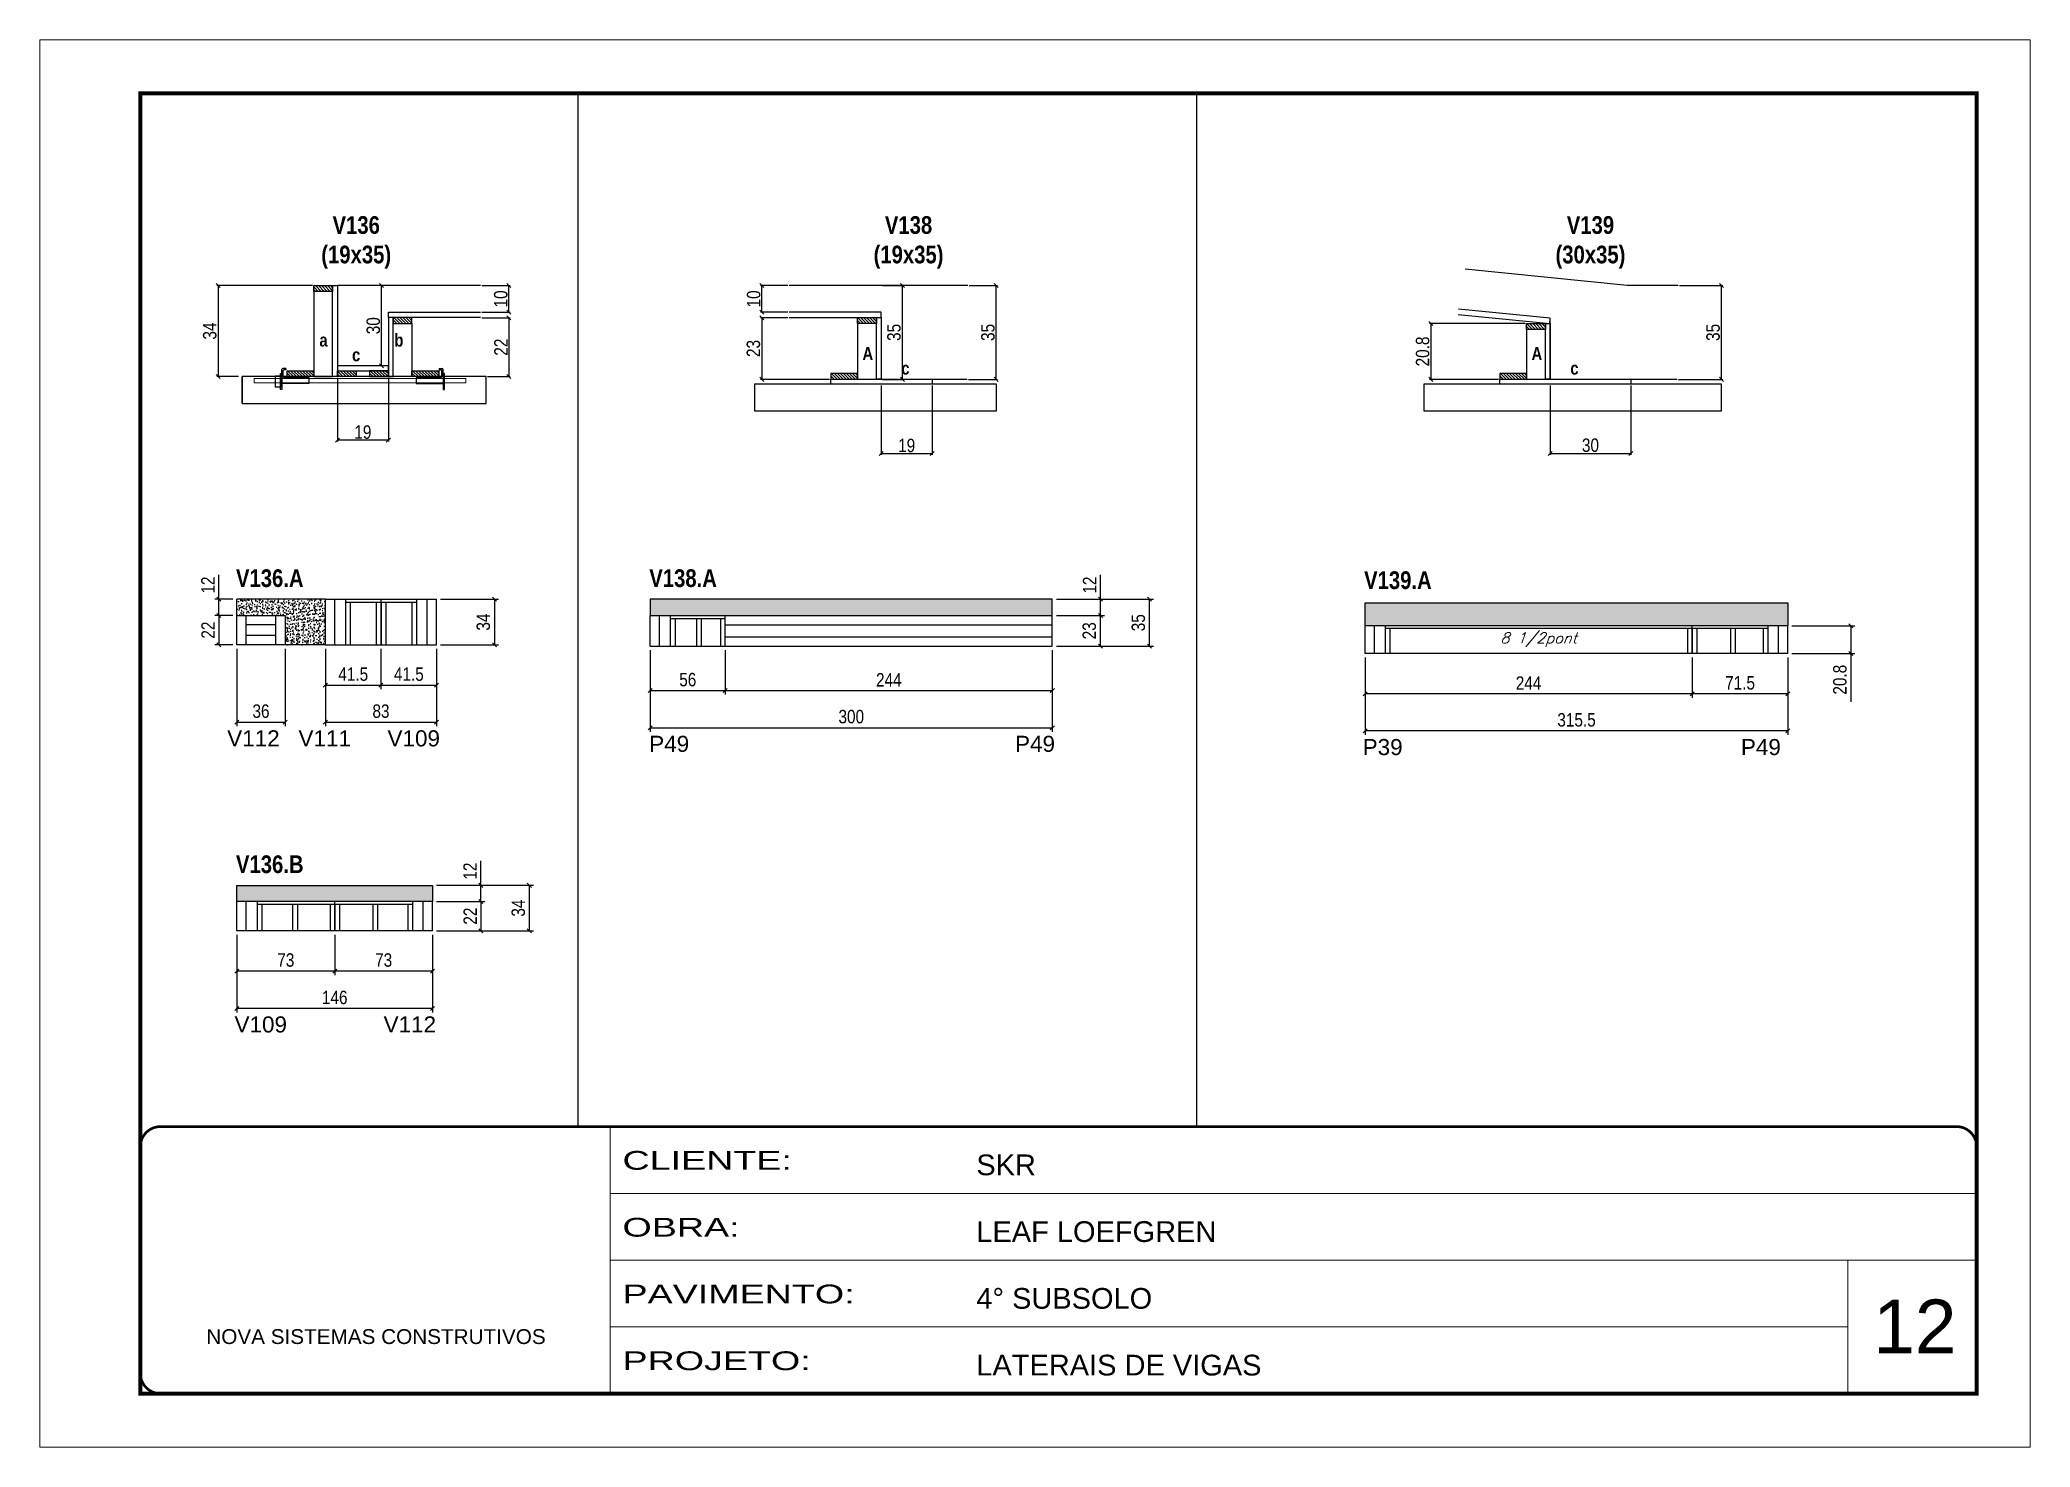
# Model space of a CAD drawing. Extents: x 3309 to 9590, y -2522 to 14608.
# Drawn here: x 8078 to 9563, y 11261 to 12311 of the extents above; entities that cross this region are included whole.
import ezdxf

# ---------------------------------------------------------------- set-up
doc = ezdxf.new("R2010")
doc.units = 0
doc.linetypes.add('CONTINUO', pattern=[0])
doc.linetypes.add('DASHED', pattern=[0.75, 0.5, -0.25])
for name, color, linetype in [('5', 5, 'Continuous'), ('barrote', 251, 'Continuous'), ('COTA', 241, 'Continuous'), ('detalhes', 4, 'Continuous'), ('NOMENCLATURA', 7, 'Continuous'), ('Painéis', 200, 'Continuous'), ('presilha', 1, 'Continuous'), ('SARR_2.2x10', 60, 'Continuous'), ('SARR_2.2x7', 40, 'Continuous'), ('SARR_3.5x7', 81, 'Continuous'), ('texto', 7, 'Continuous')]:
    doc.layers.add(name, color=color, linetype=linetype)
for name, color, linetype, lineweight in [('CARIMBO', 255, 'Continuous', 9), ('CONCRETO', 251, 'Continuous', 25), ('Folhas', 255, 'Continuous', 9), ('SARRAFO DE PRESSAO', 251, 'DASHED', 9), ('SCO-___-LAJ', 2, 'Continuous', 0)]:
    doc.layers.add(name, color=color, linetype=linetype, lineweight=lineweight)
doc.styles.add('ARIAL', font='arial.ttf')
doc.styles.add('COTA TECNICA', font='techl___.ttf', dxfattribs={"height": 10})
doc.styles.add('COTA TECNICA 2X', font='techl___.ttf', dxfattribs={"height": 10})
doc.styles.add('Romans', font='romans.shx')
doc.styles.get("Standard").update_dxf_attribs({"font": 'arial.ttf'})
doc.styles.add('TECNICA', font='techb___.ttf', dxfattribs={"height": 10})
doc.styles.add('Tecnologia', font='')
doc.styles.get('Tecnologia').set_extended_font_data('Forgotten Futurist')
doc.dimstyles.new('PAINEL', dxfattribs={"dimtxt": 10, "dimasz": 3, "dimexe": 3, "dimexo": 3, "dimgap": 3, "dimtad": 1, "dimdec": 1, "dimzin": 12, "dimdsep": 46, "dimtxsty": 'COTA TECNICA', "dimblk1": 'OBLIQUE', "dimblk2": 'OBLIQUE', "dimsah": 1, "dimcen": 0.9, "dimclrd": 4, "dimclre": 4, "dimclrt": 240, "dimadec": 1, "dimazin": 3, "dimtfac": 1, "dimtdec": 1, "dimtmove": 0, "dimatfit": 3, "dimfxl": 1, "dimtolj": 1, "dimtzin": 12, "dimarcsym": 0})
doc.dimstyles.new('SECAO', dxfattribs={"dimscale": 0.333333, "dimtxt": 5, "dimasz": 9, "dimexe": 3, "dimexo": 3, "dimgap": 3, "dimtad": 1, "dimdec": 1, "dimlfac": 0.5, "dimzin": 12, "dimdsep": 46, "dimtxsty": 'COTA TECNICA 2X', "dimblk1": 'OBLIQUE', "dimblk2": 'OBLIQUE', "dimsah": 1, "dimcen": 0.9, "dimclrd": 4, "dimclre": 4, "dimclrt": 240, "dimadec": 1, "dimazin": 3, "dimtfac": 1, "dimtdec": 1, "dimtmove": 0, "dimatfit": 3, "dimfxl": 1, "dimtolj": 1, "dimtzin": 12, "dimarcsym": 0})
pattern_1 = [(135, (41535.4814, -111452.7385), (-1.122532015, -1.122532015), [])]

msp = doc.modelspace()

# ---------------------------------------------------------------- texts
at = {"layer": '5', "linetype": 'Continuous'}
for s, rotation, p in [('V112', 359.99996, (8217.68, 11783.55)), ('V111', 359.99996, (8270.87, 11783.55)), ('V109', 359.99996, (8337.28, 11783.55)), ('P49', 359.99996, (8532.55, 11779.46)), ('P49', 359.99996, (8805.49, 11779.46)), ('P39', 0.00004, (9064.83, 11777.05)), ('P49', 0.00004, (9347.04, 11777.05)), ('V109', 0.00004, (8223.14, 11570.12)), ('V112', 0.00004, (8334.36, 11570.12))]:
    msp.add_text(s, height=12, rotation=rotation, dxfattribs=at).set_placement(p)
at = {"layer": 'CARIMBO', "style": 'ARIAL'}
msp.add_text('12', height=40, dxfattribs=at).set_placement((9445.73, 11330.85))
at = {"layer": 'detalhes', "style": 'TECNICA'}
for s, p in [('a', (8286.47, 12081.87)), ('b', (8342.44, 12081.86)), ('c', (8310.84, 12070.9)), ('A', (8691.66, 12071.86)), ('A', (9190.84, 12071.86)), ('c', (8720.6, 12060.9)), ('c', (9219.77, 12060.9))]:
    msp.add_text(s, height=9.6, dxfattribs=at).set_placement(p)
at = {"layer": 'NOMENCLATURA', "style": 'TECNICA'}
for s, p in [('V136.A', (8224.22, 11902.47)), ('V138.A', (8532.58, 11902.47)), ('V139.A', (9065.91, 11900.97)), ('V136.B', (8224.22, 11689.04))]:
    msp.add_text(s, height=13.2, dxfattribs=at).set_placement(p)
at = {"layer": 'NOMENCLATURA', "char_height": 13.2, "attachment_point": 2, "style": 'TECNICA'}
for s, insert in [('V136\\P(19x35)', (8313.94, 12179.13)), ('V138\\P(19x35)', (8726.02, 12179.13)), ('V139\\P(30x35)', (9234.79, 12179.13))]:
    msp.add_mtext_dynamic_manual_height_columns(s, width=300.2766, gutter_width=1, heights=[0], dxfattribs=dict(at, insert=insert))
at = {"layer": 'texto', "color": 2, "insert": (9196.12, 11863.19), "char_height": 8, "attachment_point": 5, "style": 'Romans'}
msp.add_mtext('{\\Q19;\\C256;8 1/2pont}', dxfattribs=at)

# ---------------------------------------------------------------- blocks, each defined once
blk = doc.blocks.new('9999999999')
at = {"color": 30, "linetype": 'CONTINUO'}
for p, q in [((98564.6, 34230.2), (98564.6, 34429.4)), ((98564.6, 34379.6), (99584, 34379.6)), ((98564.6, 34329.8), (99488, 34329.8)), ((99584, 34329.8), (99488, 34329.8)), ((99488, 34329.8), (99488, 34230.2)), ((98564.6, 34280), (99488, 34280))]:
    blk.add_line(p, q, dxfattribs=at)
at = {"color": 30, "linetype": 'CONTINUO', "const_width": 2}
blk.add_lwpolyline([(99584, 34230.2), (99584, 34414.4, 0.414214), (99569, 34429.4), (98229, 34429.4, 0.414214), (98214, 34414.4), (98214, 34245.2, 0.414214), (98229, 34230.2), (99584, 34230.2)], format="xyb", dxfattribs=at)
at = {"layer": 'Folhas'}
blk.add_lwpolyline([(98139, 34190.2), (99624, 34190.2), (99624, 35240.2), (98139, 35240.2)], close=True, dxfattribs=at)
at = {"layer": 'Folhas', "color": 30, "const_width": 3}
blk.add_lwpolyline([(98214, 34230.2), (99584, 34230.2), (99584, 35200.2), (98214, 35200.2)], close=True, dxfattribs=at)
at = {"color": 7, "linetype": 'Continuous', "ltscale": 5, "style": 'ARIAL'}
for s, height, p in [('SKR', 15.48, (98837.7, 34393.1)), ('LEAF LOEFGREN', 15.483, (98837.7, 34343.3)), ('4° SUBSOLO', 15.48, (98837.7, 34293.5)), ('NOVA SISTEMAS CONSTRUTIVOS', 11.059, (98263.2, 34267.2)), ('LATERAIS DE VIGAS', 15.483, (98837.7, 34243.7))]:
    blk.add_text(s, height=height, dxfattribs=at).set_placement(p)
at = {"layer": 'Folhas', "color": 7, "style": 'Tecnologia', "width": 1.5}
for s, p in [('CLIENTE:', (98573.7, 34397.2)), ('OBRA:', (98573.7, 34347.3)), ('PAVIMENTO:', (98573.7, 34297.5)), ('PROJETO:', (98573.7, 34247.7))]:
    blk.add_text(s, height=14, dxfattribs=at).set_placement(p)
blk = doc.blocks.new('_Oblique')
at = {"color": 0, "linetype": 'ByBlock', "lineweight": -2}
blk.add_line((-0.5, -0.5), (0.5, 0.5), dxfattribs=at)
blk = doc.blocks.new('*D376')
at = {"layer": 'COTA', "color": 4, "lineweight": -2, "transparency": 16777216}
for p, q in [((8299.9, 12058.4), (8299.9, 12011)), ((8337.9, 12058.4), (8337.9, 12011)), ((8337.9, 12012), (8299.9, 12012))]:
    blk.add_line(p, q, dxfattribs=at)
at = {"layer": 'Defpoints', "color": 0, "transparency": 16777216}
for p in [(8299.9, 12059.4), (8337.9, 12059.4), (8299.9, 12012)]:
    blk.add_point(p, dxfattribs=at)
at = {"layer": 'COTA', "color": 4, "lineweight": -2, "transparency": 16777216, "xscale": 3, "yscale": 3, "zscale": 3, "rotation": 180}
blk.add_blockref('_Oblique', (8299.9, 12012), dxfattribs=at)
at = {"layer": 'COTA', "color": 4, "lineweight": -2, "transparency": 16777216, "xscale": 3, "yscale": 3, "zscale": 3}
blk.add_blockref('_Oblique', (8337.9, 12012), dxfattribs=at)
at = {"layer": 'COTA', "color": 240, "transparency": 16777216, "insert": (8318.9, 12018), "char_height": 10, "attachment_point": 5, "style": 'COTA TECNICA 2X'}
blk.add_mtext('\\A1;19', dxfattribs=at)
blk = doc.blocks.new('PRESILHA METÁLICA 1')
at = {"layer": 'presilha'}
for p, q in [((0, 13), (6, 13)), ((0, 13), (0, 0)), ((6, 0), (0, 0)), ((6, 15.5), (7.5, 15.5)), ((6, -2.5), (6, 15.5)), ((6, 13), (6, 0)), ((7.5, 10.6), (7.5, 19.9)), ((7.5, 15.5), (7.5, -2.5)), ((37.5, 4.1), (7.5, 4.1)), ((12, 21), (8.6, 21)), ((9, 11.6), (9, 18.9)), ((12, 19.5), (9.6, 19.5)), ((37.5, 11), (9.6, 11)), ((12, 21), (12, 19.5)), ((37.5, 11), (37.5, 4.1)), ((7.5, -2.5), (6, -2.5))]:
    blk.add_line(p, q, dxfattribs=at)
for centre, radius, start, end in [((8.6, 19.9), 1.14, 90, 180), ((9.6, 18.9), 0.57, 90, 180), ((9.6, 11.6), 0.57, 180, 270)]:
    blk.add_arc(centre, radius, start, end, dxfattribs=at)
blk = doc.blocks.new('PRESILHA METÁLICA 2')
at = {"layer": 'presilha'}
for p, q in [((-5.2, 23.5), (-5.2, 22)), ((-5.2, 23.5), (-1.9, 23.5)), ((-0.8, 14.6), (-0.8, 22.4)), ((-30.8, 13.5), (-30.8, 6.6)), ((-30.8, 13.5), (-2.8, 13.5)), ((-30.8, 6.6), (-0.8, 6.6)), ((-5.2, 22), (-2.8, 22)), ((-2.2, 14.1), (-2.2, 21.4)), ((0.8, 18), (-0.8, 18)), ((-0.8, 18), (-0.8, 0)), ((-0.8, 0), (0.8, 0)), ((0.8, 0), (0.8, 18))]:
    blk.add_line(p, q, dxfattribs=at)
for centre, radius, start, end in [((-1.9, 22.4), 1.14, 0, 90), ((-2.8, 21.4), 0.57, 0, 90), ((-2.8, 14.1), 0.57, 270, 0)]:
    blk.add_arc(centre, radius, start, end, dxfattribs=at)
blk = doc.blocks.new('*D377')
at = {"layer": 'COTA', "color": 4, "lineweight": -2, "transparency": 16777216}
for p, q in [((8281.3, 12127.4), (8209.9, 12127.4)), ((8210.9, 12127.4), (8210.9, 12059.4)), ((8226.1, 12059.4), (8209.9, 12059.4))]:
    blk.add_line(p, q, dxfattribs=at)
at = {"layer": 'Defpoints', "color": 0, "transparency": 16777216}
for p in [(8282.3, 12127.4), (8210.9, 12059.4), (8227.1, 12059.4)]:
    blk.add_point(p, dxfattribs=at)
at = {"layer": 'COTA', "color": 4, "lineweight": -2, "transparency": 16777216, "xscale": 3, "yscale": 3, "zscale": 3}
for p, rotation in [((8210.9, 12127.4), 90), ((8210.9, 12059.4), 270)]:
    blk.add_blockref('_Oblique', p, dxfattribs=dict(at, rotation=rotation))
at = {"layer": 'COTA', "color": 240, "transparency": 16777216, "insert": (8204.7, 12093.4), "char_height": 10, "attachment_point": 5, "rotation": 90, "style": 'COTA TECNICA 2X'}
blk.add_mtext('\\A1;34', dxfattribs=at)
blk = doc.blocks.new('*D378')
at = {"layer": 'COTA', "color": 4, "lineweight": -2, "transparency": 16777216}
for p, q in [((8407.6, 12103.4), (8428.9, 12103.4)), ((8427.9, 12103.4), (8427.9, 12059.4)), ((8411.8, 12059.4), (8428.9, 12059.4))]:
    blk.add_line(p, q, dxfattribs=at)
at = {"layer": 'Defpoints', "color": 0, "transparency": 16777216}
for p in [(8406.6, 12103.4), (8410.8, 12059.4), (8427.9, 12059.4)]:
    blk.add_point(p, dxfattribs=at)
at = {"layer": 'COTA', "color": 4, "lineweight": -2, "transparency": 16777216, "xscale": 3, "yscale": 3, "zscale": 3}
for p, rotation in [((8427.9, 12103.4), 90), ((8427.9, 12059.4), 270)]:
    blk.add_blockref('_Oblique', p, dxfattribs=dict(at, rotation=rotation))
at = {"layer": 'COTA', "color": 240, "transparency": 16777216, "insert": (8421.9, 12081.4), "char_height": 10, "attachment_point": 5, "rotation": 90, "style": 'COTA TECNICA 2X'}
blk.add_mtext('\\A1;22', dxfattribs=at)
blk = doc.blocks.new('*D379')
at = {"layer": 'COTA', "color": 4, "lineweight": -2, "transparency": 16777216}
for p, q in [((8336.9, 12127.4), (8331.9, 12127.4)), ((8332.9, 12067.4), (8332.9, 12127.4)), ((8336.9, 12067.4), (8331.9, 12067.4))]:
    blk.add_line(p, q, dxfattribs=at)
at = {"layer": 'Defpoints', "color": 0, "transparency": 16777216}
for p in [(8332.9, 12127.4), (8337.9, 12127.4), (8337.9, 12067.4)]:
    blk.add_point(p, dxfattribs=at)
at = {"layer": 'COTA', "color": 4, "lineweight": -2, "transparency": 16777216, "xscale": 3, "yscale": 3, "zscale": 3}
for p, rotation in [((8332.9, 12127.4), 90), ((8332.9, 12067.4), 270)]:
    blk.add_blockref('_Oblique', p, dxfattribs=dict(at, rotation=rotation))
at = {"layer": 'COTA', "color": 240, "transparency": 16777216, "insert": (8326.7, 12097.4), "char_height": 10, "attachment_point": 5, "rotation": 90, "style": 'COTA TECNICA 2X'}
blk.add_mtext('\\A1;30', dxfattribs=at)
blk = doc.blocks.new('*D380')
at = {"layer": 'COTA', "color": 4, "lineweight": -2, "transparency": 16777216}
for p, q in [((8407.6, 12127.4), (8428.9, 12127.4)), ((8427.9, 12107.4), (8427.9, 12127.4)), ((8407.6, 12107.4), (8428.9, 12107.4))]:
    blk.add_line(p, q, dxfattribs=at)
at = {"layer": 'Defpoints', "color": 0, "transparency": 16777216}
for p in [(8406.6, 12127.4), (8427.9, 12127.4), (8406.6, 12107.4)]:
    blk.add_point(p, dxfattribs=at)
at = {"layer": 'COTA', "color": 4, "lineweight": -2, "transparency": 16777216, "xscale": 3, "yscale": 3, "zscale": 3}
for p, rotation in [((8427.9, 12127.4), 90), ((8427.9, 12107.4), 270)]:
    blk.add_blockref('_Oblique', p, dxfattribs=dict(at, rotation=rotation))
at = {"layer": 'COTA', "color": 240, "transparency": 16777216, "insert": (8421.8, 12117.4), "char_height": 10, "attachment_point": 5, "rotation": 90, "style": 'COTA TECNICA 2X'}
blk.add_mtext('\\A1;10', dxfattribs=at)
blk = doc.blocks.new('*D381')
at = {"layer": 'COTA', "color": 4, "linetype": 'ByBlock', "lineweight": -2, "transparency": 16777216}
for p, q in [((8290.9, 11856.3), (8290.9, 11826.3)), ((8332.4, 11856.3), (8332.4, 11826.3)), ((8290.9, 11829.3), (8332.4, 11829.3))]:
    blk.add_line(p, q, dxfattribs=at)
at = {"layer": 'Defpoints', "color": 0, "linetype": 'ByBlock', "transparency": 16777216}
for p in [(8290.9, 11859.3), (8332.4, 11859.3), (8332.4, 11829.3)]:
    blk.add_point(p, dxfattribs=at)
at = {"layer": 'COTA', "color": 4, "linetype": 'ByBlock', "lineweight": -2, "transparency": 16777216, "xscale": 3, "yscale": 3, "zscale": 3, "rotation": 180}
blk.add_blockref('_Oblique', (8290.9, 11829.3), dxfattribs=at)
at = {"layer": 'COTA', "color": 4, "linetype": 'ByBlock', "lineweight": -2, "transparency": 16777216, "xscale": 3, "yscale": 3, "zscale": 3}
blk.add_blockref('_Oblique', (8332.4, 11829.3), dxfattribs=at)
at = {"layer": 'COTA', "color": 240, "linetype": 'ByBlock', "transparency": 16777216, "insert": (8311.7, 11837.4), "char_height": 10, "attachment_point": 5, "style": 'COTA TECNICA'}
blk.add_mtext('\\A1;41.5', dxfattribs=at)
blk = doc.blocks.new('*D382')
at = {"layer": 'COTA', "color": 4, "linetype": 'ByBlock', "lineweight": -2, "transparency": 16777216}
for p, q in [((8332.4, 11856.3), (8332.4, 11826.3)), ((8373.9, 11856.3), (8373.9, 11826.3)), ((8332.4, 11829.3), (8373.9, 11829.3))]:
    blk.add_line(p, q, dxfattribs=at)
at = {"layer": 'Defpoints', "color": 0, "linetype": 'ByBlock', "transparency": 16777216}
for p in [(8332.4, 11859.3), (8373.9, 11859.3), (8373.9, 11829.3)]:
    blk.add_point(p, dxfattribs=at)
at = {"layer": 'COTA', "color": 4, "linetype": 'ByBlock', "lineweight": -2, "transparency": 16777216, "xscale": 3, "yscale": 3, "zscale": 3, "rotation": 180}
blk.add_blockref('_Oblique', (8332.4, 11829.3), dxfattribs=at)
at = {"layer": 'COTA', "color": 4, "linetype": 'ByBlock', "lineweight": -2, "transparency": 16777216, "xscale": 3, "yscale": 3, "zscale": 3}
blk.add_blockref('_Oblique', (8373.9, 11829.3), dxfattribs=at)
at = {"layer": 'COTA', "color": 240, "linetype": 'ByBlock', "transparency": 16777216, "insert": (8353.2, 11837.4), "char_height": 10, "attachment_point": 5, "style": 'COTA TECNICA'}
blk.add_mtext('\\A1;41.5', dxfattribs=at)
blk = doc.blocks.new('*D383')
at = {"layer": 'COTA', "color": 4, "linetype": 'ByBlock', "lineweight": -2, "transparency": 16777216}
for p, q in [((8290.9, 11856.3), (8290.9, 11798.6)), ((8373.9, 11856.3), (8373.9, 11798.6)), ((8290.9, 11801.6), (8373.9, 11801.6))]:
    blk.add_line(p, q, dxfattribs=at)
at = {"layer": 'Defpoints', "color": 0, "linetype": 'ByBlock', "transparency": 16777216}
for p in [(8290.9, 11859.3), (8373.9, 11859.3), (8373.9, 11801.6)]:
    blk.add_point(p, dxfattribs=at)
at = {"layer": 'COTA', "color": 4, "linetype": 'ByBlock', "lineweight": -2, "transparency": 16777216, "xscale": 3, "yscale": 3, "zscale": 3, "rotation": 180}
blk.add_blockref('_Oblique', (8290.9, 11801.6), dxfattribs=at)
at = {"layer": 'COTA', "color": 4, "linetype": 'ByBlock', "lineweight": -2, "transparency": 16777216, "xscale": 3, "yscale": 3, "zscale": 3}
blk.add_blockref('_Oblique', (8373.9, 11801.6), dxfattribs=at)
at = {"layer": 'COTA', "color": 240, "linetype": 'ByBlock', "transparency": 16777216, "insert": (8332.4, 11809.8), "char_height": 10, "attachment_point": 5, "style": 'COTA TECNICA'}
blk.add_mtext('\\A1;83', dxfattribs=at)
blk = doc.blocks.new('*D384')
at = {"layer": 'COTA', "color": 4, "lineweight": -2, "transparency": 16777216}
for p, q in [((8224.9, 11856.3), (8224.9, 11798.6)), ((8260.9, 11856.3), (8260.9, 11798.6)), ((8224.9, 11801.6), (8260.9, 11801.6))]:
    blk.add_line(p, q, dxfattribs=at)
at = {"layer": 'Defpoints', "color": 0, "transparency": 16777216}
for p in [(8224.9, 11859.3), (8260.9, 11859.3), (8260.9, 11801.6)]:
    blk.add_point(p, dxfattribs=at)
at = {"layer": 'COTA', "color": 4, "lineweight": -2, "transparency": 16777216, "xscale": 3, "yscale": 3, "zscale": 3, "rotation": 180}
blk.add_blockref('_Oblique', (8224.9, 11801.6), dxfattribs=at)
at = {"layer": 'COTA', "color": 4, "lineweight": -2, "transparency": 16777216, "xscale": 3, "yscale": 3, "zscale": 3}
blk.add_blockref('_Oblique', (8260.9, 11801.6), dxfattribs=at)
at = {"layer": 'COTA', "color": 240, "transparency": 16777216, "insert": (8242.9, 11809.8), "char_height": 10, "attachment_point": 5, "style": 'COTA TECNICA'}
blk.add_mtext('\\A1;36', dxfattribs=at)
blk = doc.blocks.new('*D385')
at = {"layer": 'COTA', "color": 4, "lineweight": -2, "transparency": 16777216}
for p, q in [((8376.9, 11893.3), (8420, 11893.3)), ((8417, 11893.3), (8417, 11859.3)), ((8376.9, 11859.3), (8420, 11859.3))]:
    blk.add_line(p, q, dxfattribs=at)
at = {"layer": 'Defpoints', "color": 0, "transparency": 16777216}
for p in [(8373.9, 11893.3), (8373.9, 11859.3), (8417, 11859.3)]:
    blk.add_point(p, dxfattribs=at)
at = {"layer": 'COTA', "color": 4, "lineweight": -2, "transparency": 16777216, "xscale": 3, "yscale": 3, "zscale": 3}
for p, rotation in [((8417, 11893.3), 90), ((8417, 11859.3), 270)]:
    blk.add_blockref('_Oblique', p, dxfattribs=dict(at, rotation=rotation))
at = {"layer": 'COTA', "color": 240, "transparency": 16777216, "insert": (8408.8, 11876.3), "char_height": 10, "attachment_point": 5, "rotation": 90, "style": 'COTA TECNICA'}
blk.add_mtext('\\A1;34', dxfattribs=at)
blk = doc.blocks.new('*D386')
at = {"layer": 'COTA', "color": 4, "lineweight": -2, "transparency": 16777216}
for p, q in [((8221.9, 11881.3), (8208.4, 11881.3)), ((8211.4, 11881.3), (8211.4, 11859.3)), ((8221.9, 11859.3), (8208.4, 11859.3))]:
    blk.add_line(p, q, dxfattribs=at)
at = {"layer": 'Defpoints', "color": 0, "transparency": 16777216}
for p in [(8224.9, 11881.3), (8211.4, 11859.3), (8224.9, 11859.3)]:
    blk.add_point(p, dxfattribs=at)
at = {"layer": 'COTA', "color": 4, "lineweight": -2, "transparency": 16777216, "xscale": 3, "yscale": 3, "zscale": 3}
for p, rotation in [((8211.4, 11881.3), 90), ((8211.4, 11859.3), 270)]:
    blk.add_blockref('_Oblique', p, dxfattribs=dict(at, rotation=rotation))
at = {"layer": 'COTA', "color": 240, "transparency": 16777216, "insert": (8203.4, 11870.3), "char_height": 10, "attachment_point": 5, "rotation": 90, "style": 'COTA TECNICA'}
blk.add_mtext('\\A1;22', dxfattribs=at)
blk = doc.blocks.new('*D387')
at = {"layer": 'COTA', "color": 4, "lineweight": -2, "transparency": 16777216}
for p, q in [((8211.4, 11893.3), (8211.4, 11911.6)), ((8221.9, 11893.3), (8208.4, 11893.3)), ((8221.9, 11881.3), (8208.4, 11881.3)), ((8211.4, 11881.3), (8211.4, 11893.3))]:
    blk.add_line(p, q, dxfattribs=at)
at = {"layer": 'Defpoints', "color": 0, "transparency": 16777216}
for p in [(8211.4, 11893.3), (8224.9, 11893.3), (8224.9, 11881.3)]:
    blk.add_point(p, dxfattribs=at)
at = {"layer": 'COTA', "color": 4, "lineweight": -2, "transparency": 16777216, "xscale": 3, "yscale": 3, "zscale": 3}
for p, rotation in [((8211.4, 11893.3), 90), ((8211.4, 11881.3), 270)]:
    blk.add_blockref('_Oblique', p, dxfattribs=dict(at, rotation=rotation))
at = {"layer": 'COTA', "color": 240, "transparency": 16777216, "insert": (8203.3, 11903.9), "char_height": 10, "attachment_point": 5, "rotation": 90, "style": 'COTA TECNICA'}
blk.add_mtext('\\A1;12', dxfattribs=at)
blk = doc.blocks.new('*D388')
at = {"layer": 'COTA', "color": 4, "linetype": 'ByBlock', "lineweight": -2, "transparency": 16777216}
for p, q in [((8297.9, 11642.9), (8297.9, 11612.8)), ((8370.9, 11642.9), (8370.9, 11612.8)), ((8370.9, 11615.8), (8297.9, 11615.8))]:
    blk.add_line(p, q, dxfattribs=at)
at = {"layer": 'Defpoints', "color": 0, "linetype": 'ByBlock', "transparency": 16777216}
for p in [(8297.9, 11645.9), (8370.9, 11645.9), (8297.9, 11615.8)]:
    blk.add_point(p, dxfattribs=at)
at = {"layer": 'COTA', "color": 4, "linetype": 'ByBlock', "lineweight": -2, "transparency": 16777216, "xscale": 3, "yscale": 3, "zscale": 3, "rotation": 180}
blk.add_blockref('_Oblique', (8297.9, 11615.8), dxfattribs=at)
at = {"layer": 'COTA', "color": 4, "linetype": 'ByBlock', "lineweight": -2, "transparency": 16777216, "xscale": 3, "yscale": 3, "zscale": 3}
blk.add_blockref('_Oblique', (8370.9, 11615.8), dxfattribs=at)
at = {"layer": 'COTA', "color": 240, "linetype": 'ByBlock', "transparency": 16777216, "insert": (8334.4, 11624.1), "char_height": 10, "attachment_point": 5, "style": 'COTA TECNICA'}
blk.add_mtext('\\A1;73', dxfattribs=at)
blk = doc.blocks.new('*D389')
at = {"layer": 'COTA', "color": 4, "linetype": 'ByBlock', "lineweight": -2, "transparency": 16777216}
for p, q in [((8224.9, 11642.9), (8224.9, 11612.8)), ((8297.9, 11642.9), (8297.9, 11612.8)), ((8297.9, 11615.8), (8224.9, 11615.8))]:
    blk.add_line(p, q, dxfattribs=at)
at = {"layer": 'Defpoints', "color": 0, "linetype": 'ByBlock', "transparency": 16777216}
for p in [(8224.9, 11645.9), (8297.9, 11645.9), (8224.9, 11615.8)]:
    blk.add_point(p, dxfattribs=at)
at = {"layer": 'COTA', "color": 4, "linetype": 'ByBlock', "lineweight": -2, "transparency": 16777216, "xscale": 3, "yscale": 3, "zscale": 3, "rotation": 180}
blk.add_blockref('_Oblique', (8224.9, 11615.8), dxfattribs=at)
at = {"layer": 'COTA', "color": 4, "linetype": 'ByBlock', "lineweight": -2, "transparency": 16777216, "xscale": 3, "yscale": 3, "zscale": 3}
blk.add_blockref('_Oblique', (8297.9, 11615.8), dxfattribs=at)
at = {"layer": 'COTA', "color": 240, "linetype": 'ByBlock', "transparency": 16777216, "insert": (8261.4, 11624.1), "char_height": 10, "attachment_point": 5, "style": 'COTA TECNICA'}
blk.add_mtext('\\A1;73', dxfattribs=at)
blk = doc.blocks.new('*D390')
at = {"layer": 'COTA', "color": 4, "linetype": 'ByBlock', "lineweight": -2, "transparency": 16777216}
for p, q in [((8224.9, 11642.9), (8224.9, 11585.1)), ((8370.9, 11642.9), (8370.9, 11585.1)), ((8370.9, 11588.1), (8224.9, 11588.1))]:
    blk.add_line(p, q, dxfattribs=at)
at = {"layer": 'Defpoints', "color": 0, "linetype": 'ByBlock', "transparency": 16777216}
for p in [(8224.9, 11645.9), (8370.9, 11645.9), (8224.9, 11588.1)]:
    blk.add_point(p, dxfattribs=at)
at = {"layer": 'COTA', "color": 4, "linetype": 'ByBlock', "lineweight": -2, "transparency": 16777216, "xscale": 3, "yscale": 3, "zscale": 3, "rotation": 180}
blk.add_blockref('_Oblique', (8224.9, 11588.1), dxfattribs=at)
at = {"layer": 'COTA', "color": 4, "linetype": 'ByBlock', "lineweight": -2, "transparency": 16777216, "xscale": 3, "yscale": 3, "zscale": 3}
blk.add_blockref('_Oblique', (8370.9, 11588.1), dxfattribs=at)
at = {"layer": 'COTA', "color": 240, "linetype": 'ByBlock', "transparency": 16777216, "insert": (8297.9, 11596.2), "char_height": 10, "attachment_point": 5, "style": 'COTA TECNICA'}
blk.add_mtext('\\A1;146', dxfattribs=at)
blk = doc.blocks.new('*D391')
at = {"layer": 'COTA', "color": 4, "lineweight": -2, "transparency": 16777216}
for p, q in [((8373.9, 11667.9), (8410, 11667.9)), ((8407, 11667.9), (8407, 11645.9)), ((8373.9, 11645.9), (8410, 11645.9))]:
    blk.add_line(p, q, dxfattribs=at)
at = {"layer": 'Defpoints', "color": 0, "transparency": 16777216}
for p in [(8370.9, 11667.9), (8370.9, 11645.9), (8407, 11645.9)]:
    blk.add_point(p, dxfattribs=at)
at = {"layer": 'COTA', "color": 4, "lineweight": -2, "transparency": 16777216, "xscale": 3, "yscale": 3, "zscale": 3}
for p, rotation in [((8407, 11667.9), 90), ((8407, 11645.9), 270)]:
    blk.add_blockref('_Oblique', p, dxfattribs=dict(at, rotation=rotation))
at = {"layer": 'COTA', "color": 240, "transparency": 16777216, "insert": (8399, 11656.9), "char_height": 10, "attachment_point": 5, "rotation": 90, "style": 'COTA TECNICA'}
blk.add_mtext('\\A1;22', dxfattribs=at)
blk = doc.blocks.new('*D392')
at = {"layer": 'COTA', "color": 4, "lineweight": -2, "transparency": 16777216}
for p, q in [((8407, 11679.9), (8407, 11698.2)), ((8373.9, 11679.9), (8410, 11679.9)), ((8407, 11667.9), (8407, 11679.9)), ((8373.9, 11667.9), (8410, 11667.9))]:
    blk.add_line(p, q, dxfattribs=at)
at = {"layer": 'Defpoints', "color": 0, "transparency": 16777216}
for p in [(8370.9, 11679.9), (8407, 11679.9), (8370.9, 11667.9)]:
    blk.add_point(p, dxfattribs=at)
at = {"layer": 'COTA', "color": 4, "lineweight": -2, "transparency": 16777216, "xscale": 3, "yscale": 3, "zscale": 3}
for p, rotation in [((8407, 11679.9), 90), ((8407, 11667.9), 270)]:
    blk.add_blockref('_Oblique', p, dxfattribs=dict(at, rotation=rotation))
at = {"layer": 'COTA', "color": 240, "transparency": 16777216, "insert": (8398.9, 11690.5), "char_height": 10, "attachment_point": 5, "rotation": 90, "style": 'COTA TECNICA'}
blk.add_mtext('\\A1;12', dxfattribs=at)
blk = doc.blocks.new('*D393')
at = {"layer": 'COTA', "color": 4, "lineweight": -2, "transparency": 16777216}
for p, q in [((8373.9, 11679.9), (8446.1, 11679.9)), ((8443.1, 11645.9), (8443.1, 11679.9)), ((8373.9, 11645.9), (8446.1, 11645.9))]:
    blk.add_line(p, q, dxfattribs=at)
at = {"layer": 'Defpoints', "color": 0, "transparency": 16777216}
for p in [(8370.9, 11679.9), (8443.1, 11679.9), (8370.9, 11645.9)]:
    blk.add_point(p, dxfattribs=at)
at = {"layer": 'COTA', "color": 4, "lineweight": -2, "transparency": 16777216, "xscale": 3, "yscale": 3, "zscale": 3}
for p, rotation in [((8443.1, 11679.9), 90), ((8443.1, 11645.9), 270)]:
    blk.add_blockref('_Oblique', p, dxfattribs=dict(at, rotation=rotation))
at = {"layer": 'COTA', "color": 240, "transparency": 16777216, "insert": (8434.9, 11662.9), "char_height": 10, "attachment_point": 5, "rotation": 90, "style": 'COTA TECNICA'}
blk.add_mtext('\\A1;34', dxfattribs=at)
blk = doc.blocks.new('*D394')
at = {"layer": 'COTA', "color": 4, "lineweight": -2, "transparency": 16777216}
for p, q in [((8705.6, 12052.8), (8705.6, 12001)), ((8743.6, 12052.8), (8743.6, 12001)), ((8705.6, 12002), (8743.6, 12002))]:
    blk.add_line(p, q, dxfattribs=at)
at = {"layer": 'Defpoints', "color": 0, "transparency": 16777216}
for p in [(8705.6, 12053.8), (8743.6, 12053.8), (8743.6, 12002)]:
    blk.add_point(p, dxfattribs=at)
at = {"layer": 'COTA', "color": 4, "lineweight": -2, "transparency": 16777216, "xscale": 3, "yscale": 3, "zscale": 3, "rotation": 180}
blk.add_blockref('_Oblique', (8705.6, 12002), dxfattribs=at)
at = {"layer": 'COTA', "color": 4, "lineweight": -2, "transparency": 16777216, "xscale": 3, "yscale": 3, "zscale": 3}
blk.add_blockref('_Oblique', (8743.6, 12002), dxfattribs=at)
at = {"layer": 'COTA', "color": 240, "transparency": 16777216, "insert": (8724.6, 12008), "char_height": 10, "attachment_point": 5, "style": 'COTA TECNICA 2X'}
blk.add_mtext('\\A1;19', dxfattribs=at)
blk = doc.blocks.new('*D395')
at = {"layer": 'COTA', "color": 4, "lineweight": -2, "transparency": 16777216}
for p, q in [((8635.9, 12103.4), (8615.6, 12103.4)), ((8616.6, 12103.4), (8616.6, 12057.4)), ((8667, 12057.4), (8615.6, 12057.4))]:
    blk.add_line(p, q, dxfattribs=at)
at = {"layer": 'Defpoints', "color": 0, "transparency": 16777216}
for p in [(8636.9, 12103.4, 0), (8616.6, 12057.4), (8668, 12057.4, 0)]:
    blk.add_point(p, dxfattribs=at)
at = {"layer": 'COTA', "color": 4, "lineweight": -2, "transparency": 16777216, "xscale": 3, "yscale": 3, "zscale": 3}
for p, rotation in [((8616.6, 12103.4), 90), ((8616.6, 12057.4), 270)]:
    blk.add_blockref('_Oblique', p, dxfattribs=dict(at, rotation=rotation))
at = {"layer": 'COTA', "color": 240, "transparency": 16777216, "insert": (8610.3, 12080.4), "char_height": 10, "attachment_point": 5, "rotation": 90, "style": 'COTA TECNICA 2X'}
blk.add_mtext('\\A1;23', dxfattribs=at)
blk = doc.blocks.new('*D396')
at = {"layer": 'COTA', "color": 4, "lineweight": -2, "transparency": 16777216}
for p, q in [((8706.6, 12127.4), (8722.5, 12127.4)), ((8721.5, 12057.4), (8721.5, 12127.4)), ((8706.6, 12057.4), (8722.5, 12057.4))]:
    blk.add_line(p, q, dxfattribs=at)
at = {"layer": 'Defpoints', "color": 0, "transparency": 16777216}
for p in [(8705.6, 12127.4), (8721.5, 12127.4), (8705.6, 12057.4)]:
    blk.add_point(p, dxfattribs=at)
at = {"layer": 'COTA', "color": 4, "lineweight": -2, "transparency": 16777216, "xscale": 3, "yscale": 3, "zscale": 3}
for p, rotation in [((8721.5, 12127.4), 90), ((8721.5, 12057.4), 270)]:
    blk.add_blockref('_Oblique', p, dxfattribs=dict(at, rotation=rotation))
at = {"layer": 'COTA', "color": 240, "transparency": 16777216, "insert": (8715.2, 12092.4), "char_height": 10, "attachment_point": 5, "rotation": 90, "style": 'COTA TECNICA 2X'}
blk.add_mtext('\\A1;35', dxfattribs=at)
blk = doc.blocks.new('*D397')
at = {"layer": 'COTA', "color": 4, "lineweight": -2, "transparency": 16777216}
for p, q in [((8771.3, 12127.4), (8792.5, 12127.4)), ((8791.5, 12057.4), (8791.5, 12127.4)), ((8770.7, 12057.4), (8792.5, 12057.4))]:
    blk.add_line(p, q, dxfattribs=at)
at = {"layer": 'Defpoints', "color": 0, "transparency": 16777216}
for p in [(8770.3, 12127.4), (8791.5, 12127.4), (8769.7, 12057.4)]:
    blk.add_point(p, dxfattribs=at)
at = {"layer": 'COTA', "color": 4, "lineweight": -2, "transparency": 16777216, "xscale": 3, "yscale": 3, "zscale": 3}
for p, rotation in [((8791.5, 12127.4), 90), ((8791.5, 12057.4), 270)]:
    blk.add_blockref('_Oblique', p, dxfattribs=dict(at, rotation=rotation))
at = {"layer": 'COTA', "color": 240, "transparency": 16777216, "insert": (8785.3, 12092.4), "char_height": 10, "attachment_point": 5, "rotation": 90, "style": 'COTA TECNICA 2X'}
blk.add_mtext('\\A1;35', dxfattribs=at)
blk = doc.blocks.new('*D398')
at = {"layer": 'COTA', "color": 4, "lineweight": -2, "transparency": 16777216}
for p, q in [((8635.9, 12127.4), (8615.6, 12127.4)), ((8616.6, 12107.4), (8616.6, 12127.4)), ((8635.9, 12107.4), (8615.6, 12107.4))]:
    blk.add_line(p, q, dxfattribs=at)
at = {"layer": 'Defpoints', "color": 0, "transparency": 16777216}
for p in [(8616.6, 12127.4), (8636.9, 12127.4), (8636.9, 12107.4)]:
    blk.add_point(p, dxfattribs=at)
at = {"layer": 'COTA', "color": 4, "lineweight": -2, "transparency": 16777216, "xscale": 3, "yscale": 3, "zscale": 3}
for p, rotation in [((8616.6, 12127.4), 90), ((8616.6, 12107.4), 270)]:
    blk.add_blockref('_Oblique', p, dxfattribs=dict(at, rotation=rotation))
at = {"layer": 'COTA', "color": 240, "transparency": 16777216, "insert": (8610.5, 12117.4), "char_height": 10, "attachment_point": 5, "rotation": 90, "style": 'COTA TECNICA 2X'}
blk.add_mtext('\\A1;10', dxfattribs=at)
blk = doc.blocks.new('*D399')
at = {"layer": 'COTA', "color": 4, "linetype": 'ByBlock', "lineweight": -2, "transparency": 16777216}
for p, q in [((8533.3, 11855.3), (8533.3, 11822.2)), ((8589.3, 11855.3), (8589.3, 11822.2)), ((8533.3, 11825.2), (8589.3, 11825.2))]:
    blk.add_line(p, q, dxfattribs=at)
at = {"layer": 'Defpoints', "color": 0, "linetype": 'ByBlock', "transparency": 16777216}
for p in [(8533.3, 11858.3), (8589.3, 11858.3), (8589.3, 11825.2)]:
    blk.add_point(p, dxfattribs=at)
at = {"layer": 'COTA', "color": 4, "linetype": 'ByBlock', "lineweight": -2, "transparency": 16777216, "xscale": 3, "yscale": 3, "zscale": 3, "rotation": 180}
blk.add_blockref('_Oblique', (8533.3, 11825.2), dxfattribs=at)
at = {"layer": 'COTA', "color": 4, "linetype": 'ByBlock', "lineweight": -2, "transparency": 16777216, "xscale": 3, "yscale": 3, "zscale": 3}
blk.add_blockref('_Oblique', (8589.3, 11825.2), dxfattribs=at)
at = {"layer": 'COTA', "color": 240, "linetype": 'ByBlock', "transparency": 16777216, "insert": (8561.3, 11833.3), "char_height": 10, "attachment_point": 5, "style": 'COTA TECNICA'}
blk.add_mtext('\\A1;56', dxfattribs=at)
blk = doc.blocks.new('*D400')
at = {"layer": 'COTA', "color": 4, "linetype": 'ByBlock', "lineweight": -2, "transparency": 16777216}
for p, q in [((8589.3, 11855.3), (8589.3, 11822.2)), ((8833.3, 11855.3), (8833.3, 11822.2)), ((8589.3, 11825.2), (8833.3, 11825.2))]:
    blk.add_line(p, q, dxfattribs=at)
at = {"layer": 'Defpoints', "color": 0, "linetype": 'ByBlock', "transparency": 16777216}
for p in [(8589.3, 11858.3), (8833.3, 11858.3), (8833.3, 11825.2)]:
    blk.add_point(p, dxfattribs=at)
at = {"layer": 'COTA', "color": 4, "linetype": 'ByBlock', "lineweight": -2, "transparency": 16777216, "xscale": 3, "yscale": 3, "zscale": 3, "rotation": 180}
blk.add_blockref('_Oblique', (8589.3, 11825.2), dxfattribs=at)
at = {"layer": 'COTA', "color": 4, "linetype": 'ByBlock', "lineweight": -2, "transparency": 16777216, "xscale": 3, "yscale": 3, "zscale": 3}
blk.add_blockref('_Oblique', (8833.3, 11825.2), dxfattribs=at)
at = {"layer": 'COTA', "color": 240, "linetype": 'ByBlock', "transparency": 16777216, "insert": (8711.3, 11833.2), "char_height": 10, "attachment_point": 5, "style": 'COTA TECNICA'}
blk.add_mtext('\\A1;244', dxfattribs=at)
blk = doc.blocks.new('*D401')
at = {"layer": 'COTA', "color": 4, "linetype": 'ByBlock', "lineweight": -2, "transparency": 16777216}
for p, q in [((8533.3, 11855.3), (8533.3, 11794.5)), ((8833.3, 11855.3), (8833.3, 11794.5)), ((8533.3, 11797.5), (8833.3, 11797.5))]:
    blk.add_line(p, q, dxfattribs=at)
at = {"layer": 'Defpoints', "color": 0, "linetype": 'ByBlock', "transparency": 16777216}
for p in [(8533.3, 11858.3), (8833.3, 11858.3), (8833.3, 11797.5)]:
    blk.add_point(p, dxfattribs=at)
at = {"layer": 'COTA', "color": 4, "linetype": 'ByBlock', "lineweight": -2, "transparency": 16777216, "xscale": 3, "yscale": 3, "zscale": 3, "rotation": 180}
blk.add_blockref('_Oblique', (8533.3, 11797.5), dxfattribs=at)
at = {"layer": 'COTA', "color": 4, "linetype": 'ByBlock', "lineweight": -2, "transparency": 16777216, "xscale": 3, "yscale": 3, "zscale": 3}
blk.add_blockref('_Oblique', (8833.3, 11797.5), dxfattribs=at)
at = {"layer": 'COTA', "color": 240, "linetype": 'ByBlock', "transparency": 16777216, "insert": (8683.3, 11805.7), "char_height": 10, "attachment_point": 5, "style": 'COTA TECNICA'}
blk.add_mtext('\\A1;300', dxfattribs=at)
blk = doc.blocks.new('*D402')
at = {"layer": 'COTA', "color": 4, "lineweight": -2, "transparency": 16777216}
for p, q in [((8836.3, 11881.3), (8872.2, 11881.3)), ((8869.2, 11858.3), (8869.2, 11881.3)), ((8836.3, 11858.3), (8872.2, 11858.3))]:
    blk.add_line(p, q, dxfattribs=at)
at = {"layer": 'Defpoints', "color": 0, "transparency": 16777216}
for p in [(8833.3, 11881.3), (8869.2, 11881.3), (8833.3, 11858.3)]:
    blk.add_point(p, dxfattribs=at)
at = {"layer": 'COTA', "color": 4, "lineweight": -2, "transparency": 16777216, "xscale": 3, "yscale": 3, "zscale": 3}
for p, rotation in [((8869.2, 11881.3), 90), ((8869.2, 11858.3), 270)]:
    blk.add_blockref('_Oblique', p, dxfattribs=dict(at, rotation=rotation))
at = {"layer": 'COTA', "color": 240, "transparency": 16777216, "insert": (8860.9, 11869.8), "char_height": 10, "attachment_point": 5, "rotation": 90, "style": 'COTA TECNICA'}
blk.add_mtext('\\A1;23', dxfattribs=at)
blk = doc.blocks.new('*D403')
at = {"layer": 'COTA', "color": 4, "lineweight": -2, "transparency": 16777216}
for p, q in [((8869.2, 11893.3), (8869.2, 11911.6)), ((8836.3, 11893.3), (8872.2, 11893.3)), ((8836.3, 11881.3), (8872.2, 11881.3)), ((8869.2, 11881.3), (8869.2, 11893.3))]:
    blk.add_line(p, q, dxfattribs=at)
at = {"layer": 'Defpoints', "color": 0, "transparency": 16777216}
for p in [(8833.3, 11893.3), (8833.3, 11881.3), (8869.2, 11893.3)]:
    blk.add_point(p, dxfattribs=at)
at = {"layer": 'COTA', "color": 4, "lineweight": -2, "transparency": 16777216, "xscale": 3, "yscale": 3, "zscale": 3}
for p, rotation in [((8869.2, 11893.3), 90), ((8869.2, 11881.3), 270)]:
    blk.add_blockref('_Oblique', p, dxfattribs=dict(at, rotation=rotation))
at = {"layer": 'COTA', "color": 240, "transparency": 16777216, "insert": (8861.1, 11903.9), "char_height": 10, "attachment_point": 5, "rotation": 90, "style": 'COTA TECNICA'}
blk.add_mtext('\\A1;12', dxfattribs=at)
blk = doc.blocks.new('*D404')
at = {"layer": 'COTA', "color": 4, "lineweight": -2, "transparency": 16777216}
for p, q in [((8836.3, 11893.3), (8908.7, 11893.3)), ((8905.7, 11858.3), (8905.7, 11893.3)), ((8836.3, 11858.3), (8908.7, 11858.3))]:
    blk.add_line(p, q, dxfattribs=at)
at = {"layer": 'Defpoints', "color": 0, "transparency": 16777216}
for p in [(8833.3, 11893.3), (8905.7, 11893.3), (8833.3, 11858.3)]:
    blk.add_point(p, dxfattribs=at)
at = {"layer": 'COTA', "color": 4, "lineweight": -2, "transparency": 16777216, "xscale": 3, "yscale": 3, "zscale": 3}
for p, rotation in [((8905.7, 11893.3), 90), ((8905.7, 11858.3), 270)]:
    blk.add_blockref('_Oblique', p, dxfattribs=dict(at, rotation=rotation))
at = {"layer": 'COTA', "color": 240, "transparency": 16777216, "insert": (8897.5, 11875.8), "char_height": 10, "attachment_point": 5, "rotation": 90, "style": 'COTA TECNICA'}
blk.add_mtext('\\A1;35', dxfattribs=at)
blk = doc.blocks.new('*D405')
at = {"layer": 'COTA', "color": 4, "lineweight": -2, "transparency": 16777216}
for p, q in [((9204.8, 12052.8), (9204.8, 12001)), ((9264.8, 12052.8), (9264.8, 12001)), ((9204.8, 12002), (9264.8, 12002))]:
    blk.add_line(p, q, dxfattribs=at)
at = {"layer": 'Defpoints', "color": 0, "transparency": 16777216}
for p in [(9204.8, 12053.8), (9264.8, 12053.8), (9264.8, 12002)]:
    blk.add_point(p, dxfattribs=at)
at = {"layer": 'COTA', "color": 4, "lineweight": -2, "transparency": 16777216, "xscale": 3, "yscale": 3, "zscale": 3, "rotation": 180}
blk.add_blockref('_Oblique', (9204.8, 12002), dxfattribs=at)
at = {"layer": 'COTA', "color": 4, "lineweight": -2, "transparency": 16777216, "xscale": 3, "yscale": 3, "zscale": 3}
blk.add_blockref('_Oblique', (9264.8, 12002), dxfattribs=at)
at = {"layer": 'COTA', "color": 240, "transparency": 16777216, "insert": (9234.8, 12008.2), "char_height": 10, "attachment_point": 5, "style": 'COTA TECNICA 2X'}
blk.add_mtext('\\A1;30', dxfattribs=at)
blk = doc.blocks.new('*D406')
at = {"layer": 'COTA', "color": 4, "lineweight": -2, "transparency": 16777216}
for p, q in [((9186.2, 12099), (9114.7, 12099)), ((9115.7, 12099), (9115.7, 12057.4)), ((9166.2, 12057.4), (9114.7, 12057.4))]:
    blk.add_line(p, q, dxfattribs=at)
at = {"layer": 'Defpoints', "color": 0, "transparency": 16777216}
for p in [(9187.2, 12099), (9115.7, 12057.4), (9167.2, 12057.4, 0)]:
    blk.add_point(p, dxfattribs=at)
at = {"layer": 'COTA', "color": 4, "lineweight": -2, "transparency": 16777216, "xscale": 3, "yscale": 3, "zscale": 3}
for p, rotation in [((9115.7, 12099), 90), ((9115.7, 12057.4), 270)]:
    blk.add_blockref('_Oblique', p, dxfattribs=dict(at, rotation=rotation))
at = {"layer": 'COTA', "color": 240, "transparency": 16777216, "insert": (9109.6, 12078.2), "char_height": 10, "attachment_point": 5, "rotation": 90, "style": 'COTA TECNICA 2X'}
blk.add_mtext('\\A1;20.8', dxfattribs=at)
blk = doc.blocks.new('*D407')
at = {"layer": 'COTA', "color": 4, "lineweight": -2, "transparency": 16777216}
for p, q in [((9301.2, 12127.4), (9333.5, 12127.4)), ((9332.5, 12057.4), (9332.5, 12127.4)), ((9300.6, 12057.4), (9333.5, 12057.4))]:
    blk.add_line(p, q, dxfattribs=at)
at = {"layer": 'Defpoints', "color": 0, "transparency": 16777216}
for p in [(9300.2, 12127.4), (9332.5, 12127.4), (9299.6, 12057.4)]:
    blk.add_point(p, dxfattribs=at)
at = {"layer": 'COTA', "color": 4, "lineweight": -2, "transparency": 16777216, "xscale": 3, "yscale": 3, "zscale": 3}
for p, rotation in [((9332.5, 12127.4), 90), ((9332.5, 12057.4), 270)]:
    blk.add_blockref('_Oblique', p, dxfattribs=dict(at, rotation=rotation))
at = {"layer": 'COTA', "color": 240, "transparency": 16777216, "insert": (9326.3, 12092.4), "char_height": 10, "attachment_point": 5, "rotation": 90, "style": 'COTA TECNICA 2X'}
blk.add_mtext('\\A1;35', dxfattribs=at)
blk = doc.blocks.new('*D408')
at = {"layer": 'COTA', "color": 4, "linetype": 'ByBlock', "lineweight": -2, "transparency": 16777216}
for p, q in [((9310.6, 11849.8), (9310.6, 11819.8)), ((9382.1, 11849.8), (9382.1, 11819.8)), ((9382.1, 11822.8), (9310.6, 11822.8))]:
    blk.add_line(p, q, dxfattribs=at)
at = {"layer": 'Defpoints', "color": 0, "linetype": 'ByBlock', "transparency": 16777216}
for p in [(9310.6, 11852.8), (9382.1, 11852.8), (9310.6, 11822.8)]:
    blk.add_point(p, dxfattribs=at)
at = {"layer": 'COTA', "color": 4, "linetype": 'ByBlock', "lineweight": -2, "transparency": 16777216, "xscale": 3, "yscale": 3, "zscale": 3, "rotation": 180}
blk.add_blockref('_Oblique', (9310.6, 11822.8), dxfattribs=at)
at = {"layer": 'COTA', "color": 4, "linetype": 'ByBlock', "lineweight": -2, "transparency": 16777216, "xscale": 3, "yscale": 3, "zscale": 3}
blk.add_blockref('_Oblique', (9382.1, 11822.8), dxfattribs=at)
at = {"layer": 'COTA', "color": 240, "linetype": 'ByBlock', "transparency": 16777216, "insert": (9346.4, 11830.9), "char_height": 10, "attachment_point": 5, "style": 'COTA TECNICA'}
blk.add_mtext('\\A1;71.5', dxfattribs=at)
blk = doc.blocks.new('*D409')
at = {"layer": 'COTA', "color": 4, "linetype": 'ByBlock', "lineweight": -2, "transparency": 16777216}
for p, q in [((9066.6, 11849.8), (9066.6, 11819.8)), ((9310.6, 11849.8), (9310.6, 11819.8)), ((9310.6, 11822.8), (9066.6, 11822.8))]:
    blk.add_line(p, q, dxfattribs=at)
at = {"layer": 'Defpoints', "color": 0, "linetype": 'ByBlock', "transparency": 16777216}
for p in [(9066.6, 11852.8), (9310.6, 11852.8), (9066.6, 11822.8)]:
    blk.add_point(p, dxfattribs=at)
at = {"layer": 'COTA', "color": 4, "linetype": 'ByBlock', "lineweight": -2, "transparency": 16777216, "xscale": 3, "yscale": 3, "zscale": 3, "rotation": 180}
blk.add_blockref('_Oblique', (9066.6, 11822.8), dxfattribs=at)
at = {"layer": 'COTA', "color": 4, "linetype": 'ByBlock', "lineweight": -2, "transparency": 16777216, "xscale": 3, "yscale": 3, "zscale": 3}
blk.add_blockref('_Oblique', (9310.6, 11822.8), dxfattribs=at)
at = {"layer": 'COTA', "color": 240, "linetype": 'ByBlock', "transparency": 16777216, "insert": (9188.6, 11830.8), "char_height": 10, "attachment_point": 5, "style": 'COTA TECNICA'}
blk.add_mtext('\\A1;244', dxfattribs=at)
blk = doc.blocks.new('*D410')
at = {"layer": 'COTA', "color": 4, "linetype": 'ByBlock', "lineweight": -2, "transparency": 16777216}
for p, q in [((9066.6, 11849.8), (9066.6, 11792.1)), ((9382.1, 11849.8), (9382.1, 11792.1)), ((9382.1, 11795.1), (9066.6, 11795.1))]:
    blk.add_line(p, q, dxfattribs=at)
at = {"layer": 'Defpoints', "color": 0, "linetype": 'ByBlock', "transparency": 16777216}
for p in [(9066.6, 11852.8), (9382.1, 11852.8), (9066.6, 11795.1)]:
    blk.add_point(p, dxfattribs=at)
at = {"layer": 'COTA', "color": 4, "linetype": 'ByBlock', "lineweight": -2, "transparency": 16777216, "xscale": 3, "yscale": 3, "zscale": 3, "rotation": 180}
blk.add_blockref('_Oblique', (9066.6, 11795.1), dxfattribs=at)
at = {"layer": 'COTA', "color": 4, "linetype": 'ByBlock', "lineweight": -2, "transparency": 16777216, "xscale": 3, "yscale": 3, "zscale": 3}
blk.add_blockref('_Oblique', (9382.1, 11795.1), dxfattribs=at)
at = {"layer": 'COTA', "color": 240, "linetype": 'ByBlock', "transparency": 16777216, "insert": (9224.4, 11803.3), "char_height": 10, "attachment_point": 5, "style": 'COTA TECNICA'}
blk.add_mtext('\\A1;315.5', dxfattribs=at)
blk = doc.blocks.new('*D411')
at = {"layer": 'COTA', "color": 4, "lineweight": -2, "transparency": 16777216}
for p, q in [((9385.1, 11873.6), (9432, 11873.6)), ((9429, 11873.6), (9429, 11852.8)), ((9385.1, 11852.8), (9432, 11852.8)), ((9429, 11852.8), (9429, 11816.7))]:
    blk.add_line(p, q, dxfattribs=at)
at = {"layer": 'Defpoints', "color": 0, "transparency": 16777216}
for p in [(9382.1, 11873.6), (9382.1, 11852.8), (9429, 11852.8)]:
    blk.add_point(p, dxfattribs=at)
at = {"layer": 'COTA', "color": 4, "lineweight": -2, "transparency": 16777216, "xscale": 3, "yscale": 3, "zscale": 3}
for p, rotation in [((9429, 11873.6), 90), ((9429, 11852.8), 270)]:
    blk.add_blockref('_Oblique', p, dxfattribs=dict(at, rotation=rotation))
at = {"layer": 'COTA', "color": 240, "transparency": 16777216, "insert": (9420.9, 11833.3), "char_height": 10, "attachment_point": 5, "rotation": 90, "style": 'COTA TECNICA'}
blk.add_mtext('\\A1;20.8', dxfattribs=at)

# ---------------------------------------------------------------- dimensions: what is measured, and where the dimension line sits
at = {"layer": 'COTA'}
for base, p1, p2, angle, dimstyle, picture, middle in [((8210.9, 12059.43, 0), (8282.34, 12127.43), (8227.13, 12059.43, 0), 90, 'SECAO', '*D377', (8204.68, 12093.43, 0)), ((8332.87, 12127.43), (8337.94, 12067.43), (8337.94, 12127.43), 90, 'SECAO', '*D379', (8326.65, 12097.43)), ((8427.86, 12127.43), (8406.64, 12107.43), (8406.64, 12127.43), 90, 'SECAO', '*D380', (8421.76, 12117.43)), ((8616.57, 12127.43), (8636.91, 12107.43), (8636.91, 12127.43), 90, 'SECAO', '*D398', (8610.46, 12117.43)), ((8721.47, 12127.43), (8705.61, 12057.43), (8705.61, 12127.43), 90, 'SECAO', '*D396', (8715.25, 12092.43)), ((8791.53, 12127.43), (8769.67, 12057.43), (8770.31, 12127.43), 90, 'SECAO', '*D397', (8785.31, 12092.43)), ((9332.5, 12127.43), (9299.58, 12057.43), (9300.22, 12127.43), 90, 'SECAO', '*D407', (9326.28, 12092.43)), ((8427.86, 12059.43, 0), (8406.64, 12103.43), (8410.76, 12059.43, 0), 90, 'SECAO', '*D378', (8421.86, 12081.43, 0)), ((8616.57, 12057.43, 0), (8636.91, 12103.43), (8668.01, 12057.43), 90, 'SECAO', '*D395', (8610.35, 12080.43, 0)), ((9115.74, 12057.43, 0), (9187.19, 12099.03), (9167.19, 12057.43), 90, 'SECAO', '*D406', (9109.62, 12078.23, 0)), ((8211.36, 11893.29), (8224.94, 11881.29), (8224.94, 11893.29), 90, 'PAINEL', '*D387', (8203.31, 11903.94)), ((8869.15, 11893.29), (8833.29, 11881.29), (8833.29, 11893.29), 90, 'PAINEL', '*D403', (8861.09, 11903.94)), ((8211.36, 11859.29), (8224.94, 11881.29), (8224.94, 11859.29), 90, 'PAINEL', '*D386', (8203.36, 11870.29)), ((8417, 11859.29), (8373.94, 11893.29), (8373.94, 11859.29), 90, 'PAINEL', '*D385', (8408.78, 11876.29)), ((8905.71, 11893.29), (8833.29, 11858.29), (8833.29, 11893.29), 90, 'PAINEL', '*D404', (8897.5, 11875.79)), ((8869.15, 11881.29), (8833.29, 11858.29), (8833.29, 11881.29), 90, 'PAINEL', '*D402', (8860.93, 11869.79)), ((9429, 11852.79), (9382.12, 11873.59), (9382.12, 11852.79), 90, 'PAINEL', '*D411', (9420.88, 11833.26)), ((8260.94, 11801.57), (8224.94, 11859.29), (8260.94, 11859.29), 180, 'PAINEL', '*D384', (8242.94, 11809.79)), ((8406.96, 11679.85), (8370.94, 11667.85), (8370.94, 11679.85), 90, 'PAINEL', '*D392', (8398.9, 11690.51)), ((8443.1, 11679.85), (8370.94, 11645.85), (8370.94, 11679.85), 90, 'PAINEL', '*D393', (8434.88, 11662.85)), ((8406.96, 11645.85), (8370.94, 11667.85), (8370.94, 11645.85), 90, 'PAINEL', '*D391', (8398.96, 11656.85))]:
    dim = msp.add_linear_dim(base=base, p1=p1, p2=p2, angle=angle, dimstyle=dimstyle, dxfattribs=at)
    dim.commit()
    dim.dimension.update_dxf_attribs({"geometry": picture, "text_midpoint": middle})
for base, p1, p2, angle, picture, middle in [((8299.94, 12011.96), (8337.94, 12059.43), (8299.94, 12059.43), 180, '*D376', (8318.94, 12011.96)), ((8743.61, 12001.96), (8705.61, 12053.83), (8743.61, 12053.83), 0, '*D394', (8724.61, 12001.96)), ((9264.79, 12001.96), (9204.79, 12053.83), (9264.79, 12053.83), 0, '*D405', (9234.79, 12001.96))]:
    dim = msp.add_linear_dim(base=base, p1=p1, p2=p2, angle=angle, dimstyle='SECAO', dxfattribs=at)
    dim.commit()
    dim.dimension.update_dxf_attribs({"geometry": picture, "text_midpoint": middle, "dimtype": 160})
at = {"layer": 'COTA', "linetype": 'ByBlock'}
for base, p1, p2, angle, picture, middle in [((8332.44, 11829.28), (8290.94, 11859.29), (8332.44, 11859.29), 0, '*D381', (8311.69, 11837.38)), ((8373.94, 11801.57), (8290.94, 11859.29), (8373.94, 11859.29), 0, '*D383', (8332.44, 11809.81)), ((8589.29, 11825.18), (8533.29, 11858.29), (8589.29, 11858.29), 0, '*D399', (8561.29, 11833.29)), ((8833.29, 11797.47), (8533.29, 11858.29), (8833.29, 11858.29), 0, '*D401', (8683.29, 11805.69)), ((9066.62, 11795.07), (9382.12, 11852.79), (9066.62, 11852.79), 180, '*D410', (9224.37, 11803.29)), ((9310.62, 11822.78), (9382.12, 11852.79), (9310.62, 11852.79), 180, '*D408', (9346.37, 11830.88)), ((8224.94, 11588.13), (8370.94, 11645.85), (8224.94, 11645.85), 180, '*D390', (8297.94, 11596.23)), ((8297.94, 11615.84), (8370.94, 11645.85), (8297.94, 11645.85), 180, '*D388', (8334.44, 11624.06))]:
    dim = msp.add_linear_dim(base=base, p1=p1, p2=p2, angle=angle, dimstyle='PAINEL', dxfattribs=at)
    dim.commit()
    dim.dimension.update_dxf_attribs({"geometry": picture, "text_midpoint": middle})
for base, p1, p2, angle, picture, middle in [((8373.94, 11829.28), (8332.44, 11859.29), (8373.94, 11859.29), 0, '*D382', (8353.19, 11837.38)), ((8833.29, 11825.18), (8589.29, 11858.29), (8833.29, 11858.29), 0, '*D400', (8711.29, 11833.25)), ((9066.62, 11822.78), (9310.62, 11852.79), (9066.62, 11852.79), 180, '*D409', (9188.62, 11830.85)), ((8224.94, 11615.84), (8297.94, 11645.85), (8224.94, 11645.85), 180, '*D389', (8261.44, 11624.06))]:
    dim = msp.add_linear_dim(base=base, p1=p1, p2=p2, angle=angle, dimstyle='PAINEL', override={"dimtmove": 1}, dxfattribs=at)
    dim.commit()
    dim.dimension.update_dxf_attribs({"geometry": picture, "text_midpoint": middle})

# ---------------------------------------------------------------- hatches: boundary and pattern name
at = {"layer": 'COTA'}
h = msp.add_hatch(dxfattribs=at)
h.set_pattern_fill('AR-CONC', color=256, scale=0.03)
h.set_pattern_definition([(50, (568.5, 213.4338), (5.46554, -0.4781726), [0.5715, -6.2865]), (355, (568.5, 213.434), (-1.0573026, 5.7317054), [0.4572, -5.0292175]), (100.451445, (568.9555, 213.394), (4.4082374, 5.2535326), [0.4857003, -5.3427073]), (46.1842, (568.5, 214.958), (8.1323712, -1.26127), [0.85725, -9.42975]), (96.63556, (569.178, 214.853), (7.122124, 7.4227837), [0.7285507, -8.014068]), (351.18415, (568.5, 214.958), (7.122124, 7.4227837), [0.685799, -7.543792]), (21, (569.262, 214.5768), (4.5484317, -3.067956), [0.5715, -6.2865]), (326, (569.262, 214.577), (1.8540609, 5.525639), [0.4572, -5.0292]), (71.451445, (569.641, 214.321), (6.4024926, 2.457683), [0.4857003, -5.3426981]), (37.5, (568.5, 213.4338), (0.0926581, 2.53665117), [0, -4.96824, 0, -5.1054, 0, -5.04825]), (7.5, (568.5, 213.4338), (2.0045899, 3.00541724), [0, -2.91084, 0, -4.85394, 0, -1.92405]), (327.5, (566.8008, 213.4338), (4.06771786, -0.17186232), [0, -1.905, 0, -5.9436, 0, -7.8867]), (317.5, (566.0388, 213.4338), (4.4438754, 0.7627947), [0, -2.4765, 0, -3.94716, 0, -5.6007])])
h.paths.add_polyline_path([(8290.94, 11859.29), (8290.94, 11893.29), (8224.94, 11893.29), (8224.94, 11881.29), (8260.94, 11881.29), (8260.94, 11859.29)])
h = msp.add_hatch(dxfattribs=at)
h.set_pattern_fill('AR-CONC', color=256, scale=0.03)
h.set_pattern_definition([(50, (4352.812, 169.5867), (5.46554, -0.4781726), [0.5715, -6.2865]), (355, (4352.812, 169.5867), (-1.0573026, 5.7317054), [0.4572, -5.0292175]), (100.451445, (4353.2676, 169.547), (4.4082374, 5.2535326), [0.4857003, -5.3427073]), (46.1842, (4352.812, 171.111), (8.1323712, -1.26127), [0.85725, -9.42975]), (96.63556, (4353.49, 171.0056), (7.122124, 7.4227837), [0.7285507, -8.014068]), (351.18415, (4352.812, 171.111), (7.122124, 7.422784), [0.685799, -7.543792]), (21, (4353.574, 170.7297), (4.5484317, -3.067956), [0.5715, -6.2865]), (326, (4353.574, 170.7297), (1.8540609, 5.525639), [0.4572, -5.0292]), (71.451445, (4353.953, 170.474), (6.4024926, 2.457683), [0.4857003, -5.3426981]), (37.5, (4352.8122, 169.5867), (0.0926581, 2.53665117), [0, -4.96824, 0, -5.1054, 0, -5.04825]), (7.5, (4352.8122, 169.5867), (2.0045899, 3.00541724), [0, -2.91084, 0, -4.85394, 0, -1.92405]), (327.5, (4351.1129, 169.5867), (4.06771786, -0.17186232), [0, -1.905, 0, -5.9436, 0, -7.8867]), (317.5, (4350.351, 169.5867), (4.4438754, 0.7627947), [0, -2.4765, 0, -3.94716, 0, -5.6007])])
h.paths.add_polyline_path([(8533.29, 11893.29), (8533.29, 11881.29), (8833.29, 11881.29), (8833.29, 11893.29)])
h = msp.add_hatch(dxfattribs=at)
h.set_pattern_fill('AR-CONC', color=256, scale=0.03)
h.set_pattern_definition([(50, (74.618, 0), (5.4655401, -0.4781726), [0.5715, -6.2865]), (355, (74.618, 0), (-1.0573026, 5.7317054), [0.4572, -5.0292175]), (100.451445, (75.0734, -0.04), (4.4082374, 5.2535326), [0.4857003, -5.3427073]), (46.1842, (74.618, 1.524), (8.1323712, -1.2612698), [0.85725, -9.42975]), (96.63556, (75.296, 1.419), (7.122124, 7.4227837), [0.7285507, -8.0140682]), (351.18415, (74.618, 1.524), (7.122124, 7.4227837), [0.685799, -7.543792]), (21, (75.38, 1.143), (4.5484317, -3.067956), [0.5715, -6.2865]), (326, (75.38, 1.143), (1.8540609, 5.525639), [0.4572, -5.0292]), (71.451445, (75.759, 0.8873), (6.4024926, 2.457683), [0.4857003, -5.3426981]), (37.5, (74.618, 0), (0.0926581, 2.53665117), [0, -4.96824, 0, -5.1054, 0, -5.04825]), (7.5, (74.618, 0), (2.00458988, 3.00541724), [0, -2.91084, 0, -4.85394, 0, -1.92405]), (327.5, (72.9187, 0), (4.06771786, -0.17186232), [0, -1.905, 0, -5.9436, 0, -7.8867]), (317.5, (72.1567, 0), (4.4438754, 0.7627947), [0, -2.4765, 0, -3.94716, 0, -5.6007])])
h.paths.add_polyline_path([(9066.62, 11890.59), (9066.62, 11873.59), (9382.12, 11873.59), (9382.12, 11890.59)])
h = msp.add_hatch(dxfattribs=at)
h.set_pattern_fill('AR-CONC', color=256, scale=0.03)
h.set_pattern_definition([(50, (-10.166, 0), (5.46554, -0.4781726), [0.5715, -6.2865]), (355, (-10.166, 0), (-1.0573026, 5.7317054), [0.4572, -5.0292175]), (100.451445, (-9.711, -0.04), (4.4082374, 5.2535326), [0.4857003, -5.3427073]), (46.1842, (-10.166, 1.524), (8.1323712, -1.2612698), [0.85725, -9.42975]), (96.63556, (-9.4885, 1.419), (7.122124, 7.4227837), [0.7285507, -8.0140682]), (351.18415, (-10.166, 1.524), (7.122124, 7.4227837), [0.685799, -7.543792]), (21, (-9.404, 1.143), (4.5484317, -3.067956), [0.5715, -6.2865]), (326, (-9.404, 1.143), (1.8540609, 5.525639), [0.4572, -5.0292]), (71.451445, (-9.025, 0.8873), (6.4024926, 2.457683), [0.4857003, -5.3426981]), (37.5, (-10.1662, 0), (0.0926581, 2.53665117), [0, -4.96824, 0, -5.1054, 0, -5.04825]), (7.5, (-10.1662, 0), (2.0045899, 3.00541724), [0, -2.91084, 0, -4.85394, 0, -1.92405]), (327.5, (-11.8655, 0), (4.06771786, -0.17186232), [0, -1.905, 0, -5.9436, 0, -7.8867]), (317.5, (-12.6275, 0), (4.4438754, 0.7627947), [0, -2.4765, 0, -3.94716, 0, -5.6007])])
h.paths.add_polyline_path([(8224.94, 11679.85), (8224.94, 11667.85), (8370.94, 11667.85), (8370.94, 11679.85)])
at = {"layer": 'SARR_2.2x10'}
h = msp.add_hatch(dxfattribs=at)
h.set_pattern_fill('ANSI31', color=256, scale=0.5, angle=90)
h.set_pattern_definition([(135, (41455.8814, -111452.7385), (-1.122532015, -1.122532015), [])])
h.paths.add_polyline_path([(8262.34, 12063.83), (8262.34, 12059.43), (8282.34, 12059.43), (8282.34, 12063.83)])
h = msp.add_hatch(dxfattribs=at)
h.set_pattern_fill('ANSI31', color=256, scale=0.5, angle=90)
h.set_pattern_definition([(135, (41549.0814, -111452.7385), (-1.122532015, -1.122532015), [])])
h.paths.add_polyline_path([(8355.54, 12063.83), (8355.54, 12059.43), (8375.54, 12059.43), (8375.54, 12063.83)])
h = msp.add_hatch(dxfattribs=at)
h.set_pattern_fill('ANSI31', color=256, scale=0.5, angle=90)
h.set_pattern_definition([(135, (41951.3806, -111454.7382), (-1.122532015, -1.122532015), [])])
h.paths.add_polyline_path([(8688.01, 12061.83), (8688.01, 12057.43), (8668.01, 12057.43), (8668.01, 12061.83)])
h = msp.add_hatch(dxfattribs=at)
h.set_pattern_fill('ANSI31', color=256, scale=0.5, angle=90)
h.set_pattern_definition([(135, (42450.5548, -111454.7382), (-1.122532015, -1.122532015), [])])
h.paths.add_polyline_path([(9187.19, 12061.83), (9187.19, 12057.43), (9167.19, 12057.43), (9167.19, 12061.83)])
at = {"layer": 'SARR_2.2x7'}
h = msp.add_hatch(dxfattribs=at)
h.set_pattern_fill('ANSI31', color=256, scale=0.5, angle=90)
h.set_pattern_definition([(135, (41469.8814, -111389.1385), (-1.122532015, -1.122532015), [])])
h.paths.add_polyline_path([(8296.34, 12127.43), (8296.34, 12123.03), (8282.34, 12123.03), (8282.34, 12127.43)])
h = msp.add_hatch(dxfattribs=at)
h.set_pattern_fill('ANSI31', color=256, scale=0.5, angle=90)
h.set_pattern_definition([(135, (41449.8814, -111413.1385), (-1.122532015, -1.122532015), [])])
h.paths.add_polyline_path([(8341.54, 12103.43), (8341.54, 12099.03), (8355.54, 12099.03), (8355.54, 12103.43)])
h = msp.add_hatch(dxfattribs=at)
h.set_pattern_fill('ANSI31', color=256, scale=0.5, angle=90)
h.set_pattern_definition([(135, (41872.1806, -111413.1382), (-1.122532015, -1.122532015), [])])
h.paths.add_polyline_path([(8702.01, 12103.43), (8702.01, 12099.03), (8688.01, 12099.03), (8688.01, 12103.43)])
h = msp.add_hatch(dxfattribs=at)
h.set_pattern_fill('ANSI31', color=256, scale=0.5, angle=90)
h.set_pattern_definition([(135, (42371.3548, -111417.5378), (-1.122532015, -1.122532015), [])])
h.paths.add_polyline_path([(9201.19, 12099.03), (9201.19, 12094.63), (9187.19, 12094.63), (9187.19, 12099.03)])
h = msp.add_hatch(dxfattribs=at)
h.set_pattern_fill('ANSI31', color=256, scale=0.5, angle=90)
h.set_pattern_definition(pattern_1)
h.paths.add_polyline_path([(8313.94, 12059.43), (8313.94, 12063.83), (8299.94, 12063.83), (8299.94, 12059.43)])
h = msp.add_hatch(dxfattribs=at)
h.set_pattern_fill('ANSI31', color=256, scale=0.5, angle=90)
h.set_pattern_definition(pattern_1)
h.paths.add_polyline_path([(8323.94, 12063.83), (8323.94, 12059.43), (8337.94, 12059.43), (8337.94, 12063.83)])

# ---------------------------------------------------------------- linework, layer by layer
at = {"layer": 'barrote'}
for points in [[(8228.89, 12039.43), (8410.8, 12039.43), (8410.8, 12059.43), (8228.89, 12059.43)], [(8611.18, 12033.83), (8791.53, 12033.83), (8791.53, 12053.83), (8611.18, 12053.83)], [(9110.35, 12033.83), (9332.5, 12033.83), (9332.5, 12053.83), (9110.35, 12053.83)]]:
    msp.add_lwpolyline(points, close=True, dxfattribs=at)
at = {"layer": 'CONCRETO', "linetype": 'Continuous'}
for p, q in [((8406.64, 12127.43), (8299.94, 12127.43)), ((8770.31, 12127.43), (8636.91, 12127.43)), ((9300.22, 12127.43), (9262.09, 12127.43)), ((9204.79, 12057.43), (9204.79, 12103.01))]:
    msp.add_line(p, q, dxfattribs=at)
msp.add_lwpolyline([(9262.09, 12127.43), (9141.4, 12139.5)], dxfattribs=at)
at = {"layer": 'COTA'}
for p, q in [((8479.39, 12270.71), (8479.39, 11499.95)), ((8940.85, 12270.71), (8940.85, 11499.95)), ((8743.61, 12057.43), (8743.61, 12053.83)), ((9264.79, 12057.43), (9264.79, 12053.83)), ((8290.94, 11893.29), (8224.94, 11893.29)), ((8224.94, 11881.29), (8224.94, 11893.29)), ((8833.29, 11893.29), (8533.29, 11893.29)), ((8533.29, 11893.29), (8533.29, 11881.29)), ((8833.29, 11881.29), (8833.29, 11893.29)), ((9066.62, 11873.59), (9066.62, 11890.59)), ((9066.62, 11890.59), (9382.12, 11890.59)), ((9382.12, 11890.59), (9382.12, 11873.59)), ((8290.94, 11859.29), (8260.94, 11859.29)), ((8224.94, 11667.85), (8224.94, 11679.85)), ((8224.94, 11679.85), (8370.94, 11679.85)), ((8370.94, 11679.85), (8370.94, 11667.85))]:
    msp.add_line(p, q, dxfattribs=at)
at = {"layer": 'detalhes', "color": 250}
msp.add_line((8228.89, 12039.43), (8228.89, 12059.43), dxfattribs=at)
at = {"layer": 'Painéis', "linetype": 'ByBlock'}
for p, q in [((8290.94, 11893.29), (8373.94, 11893.29)), ((8290.94, 11859.29), (8290.94, 11893.29)), ((8332.44, 11859.29), (8332.44, 11893.29)), ((8373.94, 11859.29), (8373.94, 11893.29)), ((8533.29, 11881.29), (8833.29, 11881.29)), ((8533.29, 11858.29), (8533.29, 11881.29)), ((8589.29, 11858.29), (8589.29, 11881.29)), ((8833.29, 11858.29), (8833.29, 11881.29)), ((9382.12, 11873.59), (9066.62, 11873.59)), ((9066.62, 11852.79), (9066.62, 11873.59)), ((9310.62, 11852.79), (9310.62, 11873.59)), ((9382.12, 11852.79), (9382.12, 11873.59)), ((8290.94, 11859.29), (8373.94, 11859.29)), ((8533.29, 11858.29), (8833.29, 11858.29)), ((9382.12, 11852.79), (9066.62, 11852.79)), ((8370.94, 11667.85), (8224.94, 11667.85)), ((8224.94, 11645.85), (8224.94, 11667.85)), ((8297.94, 11645.85), (8297.94, 11667.85)), ((8370.94, 11645.85), (8370.94, 11667.85)), ((8370.94, 11645.85), (8224.94, 11645.85))]:
    msp.add_line(p, q, dxfattribs=at)
at = {"layer": 'Painéis', "linetype": 'Continuous'}
for points in [[(8296.34, 12059.43), (8296.34, 12127.43), (8299.94, 12127.43), (8299.94, 12059.43)], [(8341.54, 12059.43), (8341.54, 12103.43), (8337.94, 12103.43), (8337.94, 12059.43)], [(8702.01, 12057.43), (8702.01, 12103.43), (8705.61, 12103.43), (8705.61, 12057.43)], [(9201.19, 12057.43), (9201.19, 12099.03), (9204.79, 12099.03), (9204.79, 12057.43)], [(8337.94, 12067.43), (8299.94, 12067.43), (8299.94, 12063.83), (8337.94, 12063.83)]]:
    msp.add_lwpolyline(points, close=True, dxfattribs=at)
at = {"layer": 'Painéis', "linetype": 'Continuous', "elevation": 0}
msp.add_lwpolyline([(8406.64, 12103.43), (8337.94, 12103.43), (8337.94, 12107.43), (8406.64, 12107.43)], dxfattribs=at)
at = {"layer": 'Painéis', "linetype": 'Continuous'}
for points in [[(8636.91, 12103.43), (8705.61, 12103.43), (8705.61, 12107.43), (8636.91, 12107.43)], [(9136.03, 12105.87), (9204.39, 12099.03), (9204.79, 12103.01), (9136.43, 12109.85)], [(8769.67, 12053.83), (8668.01, 12053.83), (8668.01, 12057.43), (8769.67, 12057.43)], [(9299.58, 12053.83), (9167.19, 12053.83), (9167.19, 12057.43), (9299.58, 12057.43)]]:
    msp.add_lwpolyline(points, dxfattribs=at)
at = {"layer": 'Painéis', "linetype": 'ByBlock'}
msp.add_lwpolyline([(8260.94, 11859.29), (8224.94, 11859.29), (8224.94, 11881.29), (8260.94, 11881.29)], close=True, dxfattribs=at)
at = {"layer": 'SARR_2.2x10'}
for points in [[(8262.34, 12063.83), (8282.34, 12063.83), (8282.34, 12059.43), (8262.34, 12059.43)], [(8355.54, 12063.83), (8375.54, 12063.83), (8375.54, 12059.43), (8355.54, 12059.43)], [(8688.01, 12061.83), (8668.01, 12061.83), (8668.01, 12057.43), (8688.01, 12057.43)], [(9187.19, 12061.83), (9167.19, 12061.83), (9167.19, 12057.43), (9187.19, 12057.43)]]:
    msp.add_lwpolyline(points, close=True, dxfattribs=at)
at = {"layer": 'SARR_2.2x7', "linetype": 'Continuous'}
for p, q in [((8231.94, 11859.29), (8231.94, 11881.29)), ((8253.94, 11859.29), (8253.94, 11881.29)), ((8297.94, 11859.29), (8297.94, 11893.29)), ((8305.94, 11891.09), (8332.44, 11891.09)), ((8332.44, 11891.09), (8358.94, 11891.09)), ((8366.94, 11859.29), (8366.94, 11893.29)), ((8540.29, 11858.29), (8540.29, 11881.29)), ((8253.94, 11874.29), (8231.94, 11874.29)), ((8253.94, 11866.29), (8231.94, 11866.29)), ((8548.29, 11879.09), (8589.29, 11879.09)), ((8589.29, 11874.29), (8833.29, 11874.29)), ((8589.29, 11865.29), (8833.29, 11865.29)), ((9073.62, 11852.79), (9073.62, 11873.59)), ((9310.62, 11871.39), (9081.62, 11871.39)), ((9367.12, 11871.39), (9310.62, 11871.39)), ((9375.12, 11852.79), (9375.12, 11873.59)), ((8231.94, 11645.85), (8231.94, 11667.85)), ((8297.94, 11665.65), (8239.94, 11665.65)), ((8355.94, 11665.65), (8297.94, 11665.65)), ((8363.94, 11645.85), (8363.94, 11667.85))]:
    msp.add_line(p, q, dxfattribs=at)
at = {"layer": 'SARR_2.2x7', "elevation": 0}
for points in [[(8282.34, 12127.43), (8296.34, 12127.43), (8296.34, 12123.03), (8282.34, 12123.03)], [(8355.54, 12103.43), (8341.54, 12103.43), (8341.54, 12099.03), (8355.54, 12099.03)], [(8688.01, 12103.43), (8702.01, 12103.43), (8702.01, 12099.03), (8688.01, 12099.03)], [(9187.19, 12099.03), (9201.19, 12099.03), (9201.19, 12094.63), (9187.19, 12094.63)]]:
    msp.add_lwpolyline(points, close=True, dxfattribs=at)
at = {"layer": 'SARR_2.2x7'}
for points in [[(8299.94, 12063.83), (8313.94, 12063.83), (8313.94, 12059.43), (8299.94, 12059.43)], [(8337.94, 12063.83), (8323.94, 12063.83), (8323.94, 12059.43), (8337.94, 12059.43)]]:
    msp.add_lwpolyline(points, close=True, dxfattribs=at)
at = {"layer": 'SARR_3.5x7'}
for p, q in [((8305.94, 11893.29), (8305.94, 11859.29)), ((8309.44, 11891.09), (8309.44, 11859.29)), ((8328.94, 11891.09), (8328.94, 11859.29)), ((8332.44, 11891.09), (8332.44, 11859.29)), ((8335.94, 11891.09), (8335.94, 11859.29)), ((8355.44, 11891.09), (8355.44, 11859.29)), ((8358.94, 11893.29), (8358.94, 11859.29)), ((8548.29, 11881.29), (8548.29, 11858.29)), ((8551.79, 11879.09), (8551.79, 11858.29)), ((8567.7, 11879.09), (8567.7, 11858.29)), ((8571.2, 11879.09), (8571.2, 11858.29)), ((8585.79, 11879.09), (8585.79, 11858.29)), ((9081.62, 11873.59), (9081.62, 11852.79)), ((9085.12, 11871.39), (9085.12, 11852.79)), ((9307.12, 11871.39), (9307.12, 11852.79)), ((9310.62, 11871.39), (9310.62, 11852.79)), ((9314.12, 11871.39), (9314.12, 11852.79)), ((9339.33, 11871.39), (9339.33, 11852.79)), ((9342.83, 11871.39), (9342.83, 11852.79)), ((9363.62, 11871.39), (9363.62, 11852.79)), ((9367.12, 11873.59), (9367.12, 11852.79)), ((8239.94, 11667.85), (8239.94, 11645.85)), ((8243.44, 11665.65), (8243.44, 11645.85)), ((8266.51, 11665.65), (8266.51, 11645.85)), ((8270.01, 11665.65), (8270.01, 11645.85)), ((8294.44, 11665.65), (8294.44, 11645.85)), ((8297.94, 11665.65), (8297.94, 11645.85)), ((8301.44, 11665.65), (8301.44, 11645.85)), ((8326.23, 11665.65), (8326.23, 11645.85)), ((8329.73, 11665.65), (8329.73, 11645.85)), ((8352.44, 11665.65), (8352.44, 11645.85)), ((8355.94, 11667.85), (8355.94, 11645.85))]:
    msp.add_line(p, q, dxfattribs=at)
for points in [[(8296.34, 12123.03), (8282.34, 12123.03), (8282.34, 12059.43), (8296.34, 12059.43)], [(8341.54, 12099.03), (8355.54, 12099.03), (8355.54, 12059.43), (8341.54, 12059.43)], [(8702.01, 12099.03), (8688.01, 12099.03), (8688.01, 12057.43), (8702.01, 12057.43)], [(9201.19, 12094.63), (9187.19, 12094.63), (9187.19, 12057.43), (9201.19, 12057.43)]]:
    msp.add_lwpolyline(points, close=True, dxfattribs=at)
at = {"layer": 'SCO-___-LAJ', "color": 1}
msp.add_lwpolyline([(8237.89, 12058.1), (8395.73, 12058.1), (8395.73, 12054.9), (8237.89, 12054.9)], close=True, dxfattribs=at)

# ---------------------------------------------------------------- block references
at = {"layer": 'presilha', "xscale": 0.6666666666666666, "yscale": 0.6666666666666666, "zscale": 0.6666666666666666}
for name, p in [('PRESILHA METÁLICA 1', (8253.48, 12051.46)), ('PRESILHA METÁLICA 2', (8379.22, 12049.8))]:
    msp.add_blockref(name, p, dxfattribs=at)
at = {"layer": 'SARRAFO DE PRESSAO', "color": 6, "linetype": 'ByBlock'}
msp.add_blockref('9999999999', (-90061.11, -22929.5), dxfattribs=at)

msp.set_redraw_order([(e.dxf.handle, doc.entitydb.next_handle()) for e in msp.query("TEXT MTEXT ATTDEF DIMENSION ARC_DIMENSION")])  # texts and dimensions are drawn at this point

doc.saveas('drawing.dxf')
